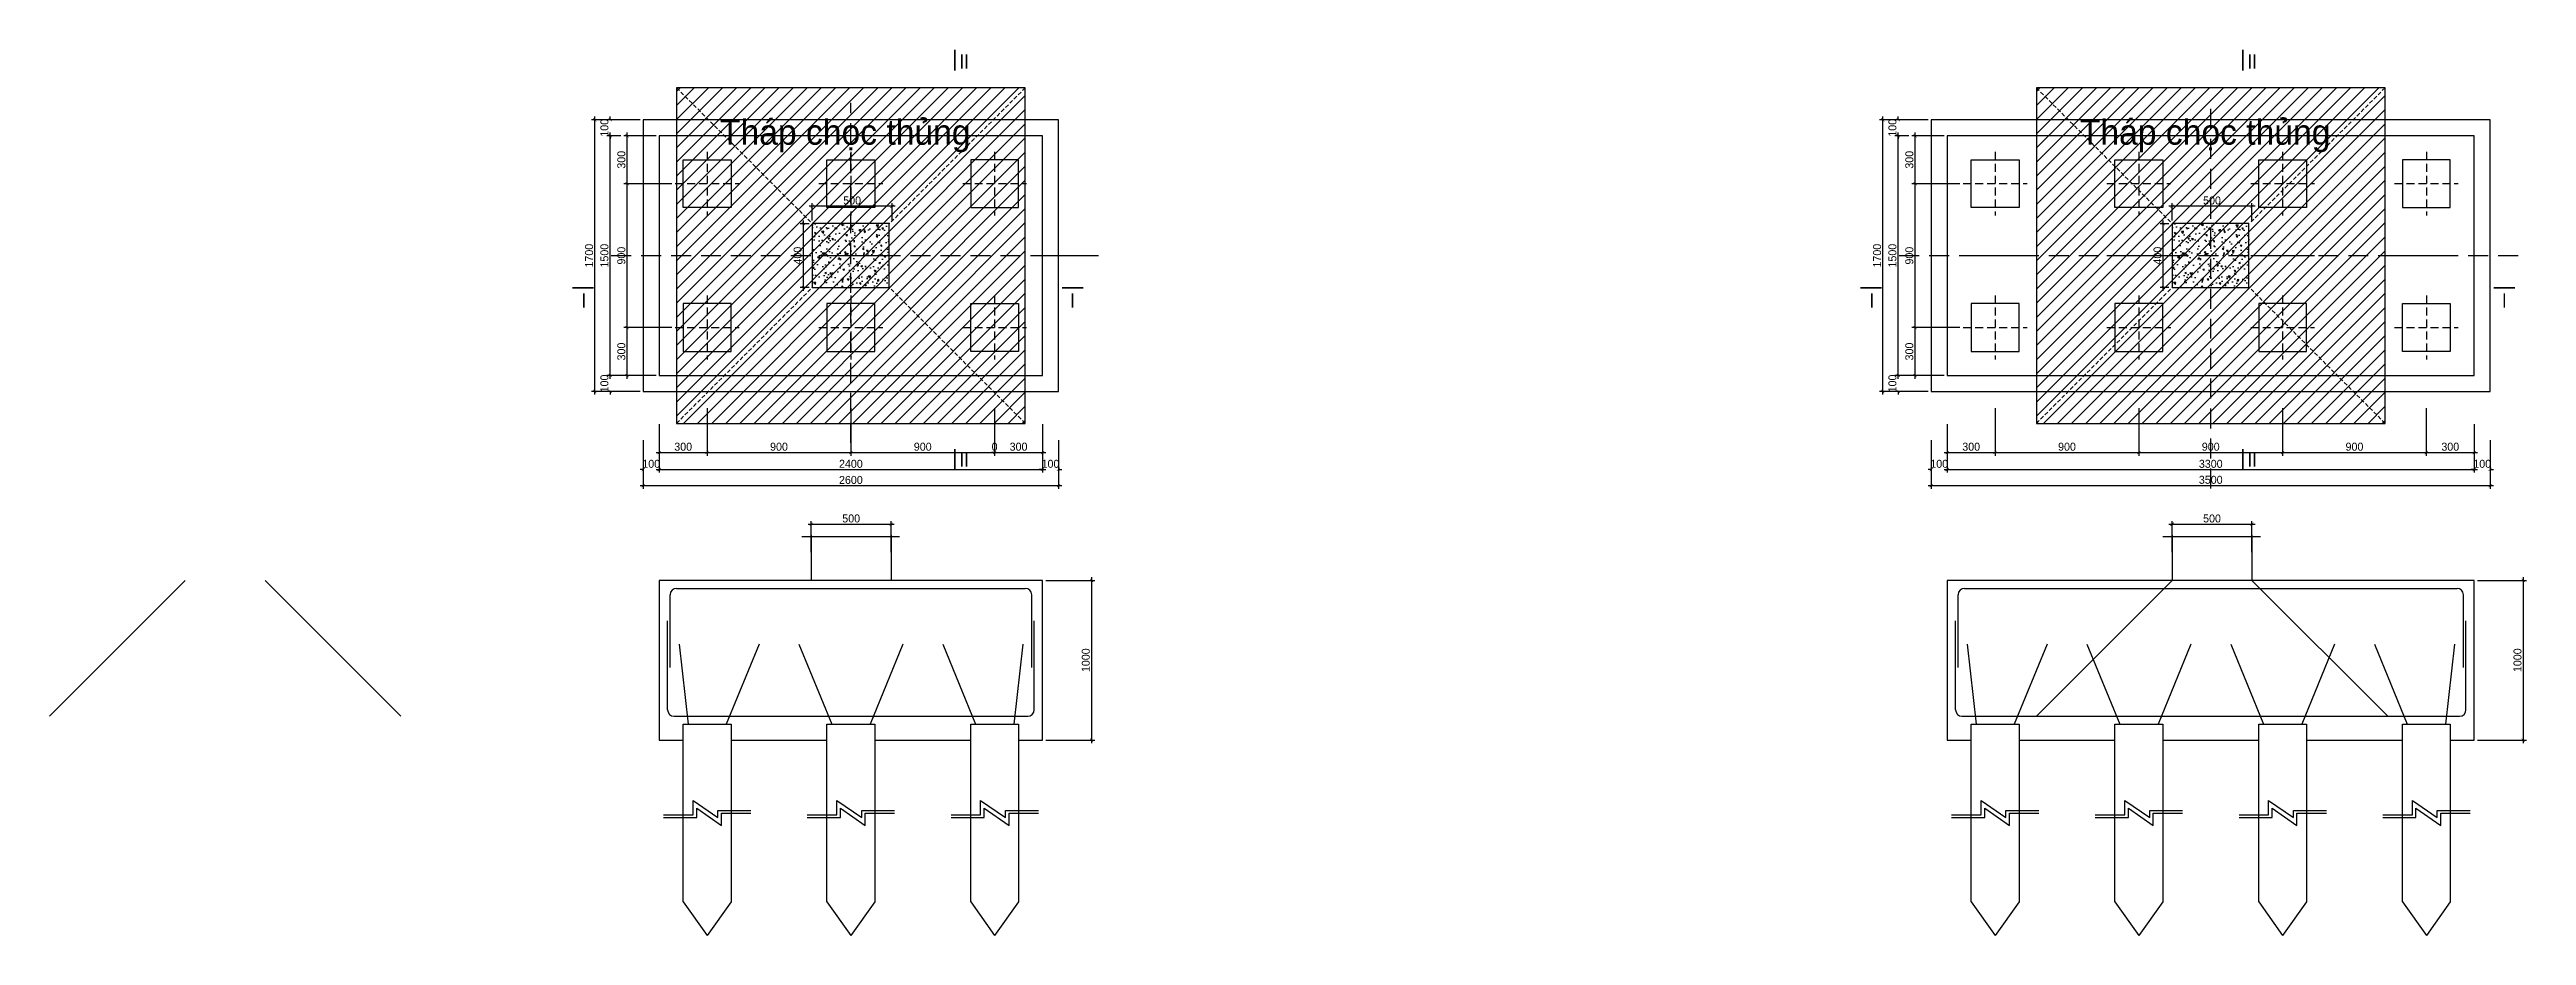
# Model space of a CAD drawing. Extents: x 394 to 18449, y -3793 to 677.
# Drawn here: x 6584 to 8135, y -3350 to -2795 of the extents above; entities that cross this region are included whole.
import ezdxf

# ---------------------------------------------------------------- set-up
doc = ezdxf.new("R2010")
doc.units = 0
doc.header["$MEASUREMENT"] = 0
doc.linetypes.add('CENTER2', pattern=[1.125, 0.75, -0.125, 0.125, -0.125])
doc.linetypes.add('HIDDEN', pattern=[0.375, 0.25, -0.125])
doc.layers.get('0').update_dxf_attribs({"linetype": 'CONTINUOUS'})
doc.layers.get('DEFPOINTS').update_dxf_attribs({"linetype": 'CONTINUOUS'})
for name, color, linetype in [('DUT', 7, 'CENTER2'), ('TEXT', 7, 'CONTINUOUS'), ('THEP', 6, 'CONTINUOUS'), ('TUONG', 7, 'CONTINUOUS')]:
    doc.layers.add(name, color=color, linetype=linetype)
doc.styles.add('DIM-NEW', font='VHELVCN.TTF')
doc.styles.add('style1', font='VGOUDYN.TTF')
doc.styles.add('T2', font='VTIMESN.TTF')
doc.dimstyles.new('TL10', dxfattribs={"dimtxt": 5, "dimasz": 2, "dimexe": 2, "dimexo": 2, "dimgap": 1, "dimtad": 1, "dimdec": 0, "dimlfac": 10, "dimzin": 0, "dimdsep": 46, "dimtxsty": 'T2', "dimblk": 'ARCHTICK', "dimcen": 2.5, "dimdle": 2, "dimclrd": 1, "dimclre": 1, "dimclrt": 2, "dimadec": 0, "dimazin": 0, "dimtfac": 1, "dimtdec": 0, "dimtix": 1, "dimtofl": 0, "dimtmove": 0, "dimatfit": 0, "dimldrblk": 'ARCHTICK', "dimfxl": 0, "dimtolj": 1, "dimtzin": 0, "dimlwd": -1, "dimlwe": -1, "dimarcsym": 0})

msp = doc.modelspace()

# ---------------------------------------------------------------- texts
at = {"layer": 'TEXT', "ltscale": 10}
for s, height, style, p in [('II', 9, 'DIM-NEW', (7154.189, -2807.435)), ('II', 9, 'DIM-NEW', (7960.689, -2807.435)), ('Thaùp choïc thuûng', 15.75, 'style1', (7004.159, -2854.977)), ('Thaùp choïc thuûng', 15.75, 'style1', (7855.659, -2854.977)), ('I', 9, 'DIM-NEW', (6917.5, -2956.935)), ('I', 9, 'DIM-NEW', (7223.5, -2956.935)), ('I', 9, 'DIM-NEW', (7724, -2956.935)), ('I', 9, 'DIM-NEW', (8120, -2956.935)), ('II', 9, 'DIM-NEW', (7154.189, -3056.435)), ('II', 9, 'DIM-NEW', (7960.689, -3056.435))]:
    msp.add_text(s, height=height, dxfattribs=dict(at, style=style)).set_placement(p)

# ---------------------------------------------------------------- blocks, each defined once
blk = doc.blocks.new('_ARCHTICK')
at = {"color": 0, "linetype": 'ByBlock', "const_width": 0.15}
blk.add_lwpolyline([(-0.5, -0.5), (0.5, 0.5)], dxfattribs=at)
blk = doc.blocks.new('*D163')
at = {"layer": 'DEFPOINTS', "color": 0}
for p in [(7206.1, -3127.6), (7206.1, -3227.6), (7236.8, -3227.6)]:
    blk.add_point(p, dxfattribs=at)
at = {"layer": 'TUONG', "color": 1}
for p, q in [((7208.1, -3127.6), (7238.8, -3127.6)), ((7236.8, -3125.6), (7236.8, -3229.6)), ((7208.1, -3227.6), (7238.8, -3227.6))]:
    blk.add_line(p, q, dxfattribs=at)
at = {"layer": 'TUONG', "color": 1, "xscale": 2, "yscale": 2, "zscale": 2}
for p, rotation in [((7236.8, -3127.6), 90), ((7236.8, -3227.6), 270)]:
    blk.add_blockref('_ARCHTICK', p, dxfattribs=dict(at, rotation=rotation))
at = {"layer": 'TUONG', "color": 2, "insert": (7233.2, -3177.6), "char_height": 5, "attachment_point": 5, "rotation": 90, "style": 'T2'}
blk.add_mtext('\\A1;1000', dxfattribs=at)
blk = doc.blocks.new('*D162')
at = {"layer": 'DEFPOINTS', "color": 0}
for p in [(7111.3, -3092.5), (7061.3, -3111.9), (7111.3, -3111.9)]:
    blk.add_point(p, dxfattribs=at)
at = {"layer": 'TUONG', "color": 1}
for p, q in [((7059.3, -3092.5), (7113.3, -3092.5)), ((7061.3, -3109.9), (7061.3, -3090.5)), ((7111.3, -3109.9), (7111.3, -3090.5))]:
    blk.add_line(p, q, dxfattribs=at)
at = {"layer": 'TUONG', "color": 1, "xscale": 2, "yscale": 2, "zscale": 2, "rotation": 180}
blk.add_blockref('_ARCHTICK', (7061.3, -3092.5), dxfattribs=at)
at = {"layer": 'TUONG', "color": 1, "xscale": 2, "yscale": 2, "zscale": 2}
blk.add_blockref('_ARCHTICK', (7111.3, -3092.5), dxfattribs=at)
at = {"layer": 'TUONG', "color": 2, "insert": (7086.3, -3088.9), "char_height": 5, "attachment_point": 5, "style": 'T2'}
blk.add_mtext('\\A1;500', dxfattribs=at)
blk = doc.blocks.new('*D161')
at = {"layer": 'DEFPOINTS', "color": 0}
for p in [(7056.4, -2904.4), (7061.9, -2904.4), (7061.9, -2944.4)]:
    blk.add_point(p, dxfattribs=at)
at = {"layer": 'TUONG', "color": 1}
for p, q in [((7059.9, -2904.4), (7054.4, -2904.4)), ((7056.4, -2946.4), (7056.4, -2902.4)), ((7059.9, -2944.4), (7054.4, -2944.4))]:
    blk.add_line(p, q, dxfattribs=at)
at = {"layer": 'TUONG', "color": 1, "xscale": 2, "yscale": 2, "zscale": 2}
for p, rotation in [((7056.4, -2904.4), 90), ((7056.4, -2944.4), 270)]:
    blk.add_blockref('_ARCHTICK', p, dxfattribs=dict(at, rotation=rotation))
at = {"layer": 'TUONG', "color": 2, "insert": (7052.8, -2924.4), "char_height": 5, "attachment_point": 5, "rotation": 90, "style": 'T2'}
blk.add_mtext('\\A1;400', dxfattribs=at)
blk = doc.blocks.new('*D160')
at = {"layer": 'DEFPOINTS', "color": 0}
for p in [(7061.9, -2893.5), (7061.9, -2904.4), (7111.9, -2904.4)]:
    blk.add_point(p, dxfattribs=at)
at = {"layer": 'TUONG', "color": 1}
for p, q in [((7113.9, -2893.5), (7059.9, -2893.5)), ((7061.9, -2902.4), (7061.9, -2891.5)), ((7111.9, -2902.4), (7111.9, -2891.5))]:
    blk.add_line(p, q, dxfattribs=at)
at = {"layer": 'TUONG', "color": 1, "xscale": 2, "yscale": 2, "zscale": 2, "rotation": 180}
blk.add_blockref('_ARCHTICK', (7061.9, -2893.5), dxfattribs=at)
at = {"layer": 'TUONG', "color": 1, "xscale": 2, "yscale": 2, "zscale": 2}
blk.add_blockref('_ARCHTICK', (7111.9, -2893.5), dxfattribs=at)
at = {"layer": 'TUONG', "color": 2, "insert": (7086.9, -2889.9), "char_height": 5, "attachment_point": 5, "style": 'T2'}
blk.add_mtext('\\A1;500', dxfattribs=at)
blk = doc.blocks.new('*D159')
at = {"layer": 'DEFPOINTS', "color": 0}
for p in [(6946, -2969.4), (6976.1, -2969.4), (6966.1, -2999.4)]:
    blk.add_point(p, dxfattribs=at)
at = {"layer": 'TUONG', "color": 1}
for p, q in [((6974.1, -2969.4), (6944, -2969.4)), ((6946, -3001.4), (6946, -2967.4)), ((6964.1, -2999.4), (6944, -2999.4))]:
    blk.add_line(p, q, dxfattribs=at)
at = {"layer": 'TUONG', "color": 1, "xscale": 2, "yscale": 2, "zscale": 2}
for p, rotation in [((6946, -2969.4), 90), ((6946, -2999.4), 270)]:
    blk.add_blockref('_ARCHTICK', p, dxfattribs=dict(at, rotation=rotation))
at = {"layer": 'TUONG', "color": 2, "insert": (6942.4, -2984.4), "char_height": 5, "attachment_point": 5, "rotation": 90, "style": 'T2'}
blk.add_mtext('\\A1;300', dxfattribs=at)
blk = doc.blocks.new('*D158')
at = {"layer": 'DEFPOINTS', "color": 0}
for p in [(6946, -2879.4), (6976.1, -2879.4), (6976.1, -2969.4)]:
    blk.add_point(p, dxfattribs=at)
at = {"layer": 'TUONG', "color": 1}
for p, q in [((6974.1, -2879.4), (6944, -2879.4)), ((6946, -2971.4), (6946, -2877.4)), ((6974.1, -2969.4), (6944, -2969.4))]:
    blk.add_line(p, q, dxfattribs=at)
at = {"layer": 'TUONG', "color": 1, "xscale": 2, "yscale": 2, "zscale": 2}
for p, rotation in [((6946, -2879.4), 90), ((6946, -2969.4), 270)]:
    blk.add_blockref('_ARCHTICK', p, dxfattribs=dict(at, rotation=rotation))
at = {"layer": 'TUONG', "color": 2, "insert": (6942.4, -2924.4), "char_height": 5, "attachment_point": 5, "rotation": 90, "style": 'T2'}
blk.add_mtext('\\A1;900', dxfattribs=at)
blk = doc.blocks.new('*D157')
at = {"layer": 'DEFPOINTS', "color": 0}
for p in [(6946, -2849.4), (6966.1, -2849.4), (6976.1, -2879.4)]:
    blk.add_point(p, dxfattribs=at)
at = {"layer": 'TUONG', "color": 1}
for p, q in [((6964.1, -2849.4), (6944, -2849.4)), ((6946, -2881.4), (6946, -2847.4)), ((6974.1, -2879.4), (6944, -2879.4))]:
    blk.add_line(p, q, dxfattribs=at)
at = {"layer": 'TUONG', "color": 1, "xscale": 2, "yscale": 2, "zscale": 2}
for p, rotation in [((6946, -2849.4), 90), ((6946, -2879.4), 270)]:
    blk.add_blockref('_ARCHTICK', p, dxfattribs=dict(at, rotation=rotation))
at = {"layer": 'TUONG', "color": 2, "insert": (6942.4, -2864.4), "char_height": 5, "attachment_point": 5, "rotation": 90, "style": 'T2'}
blk.add_mtext('\\A1;300', dxfattribs=at)
blk = doc.blocks.new('*D156')
at = {"layer": 'DEFPOINTS', "color": 0}
for p in [(6935.4, -2999.4), (6964.1, -2999.4), (6956.1, -3009.4)]:
    blk.add_point(p, dxfattribs=at)
at = {"layer": 'TUONG', "color": 1}
for p, q in [((6962.1, -2999.4), (6933.4, -2999.4)), ((6935.4, -2999.4), (6935.4, -2997.4)), ((6954.1, -3009.4), (6933.4, -3009.4)), ((6935.4, -3009.4), (6935.4, -3011.4))]:
    blk.add_line(p, q, dxfattribs=at)
at = {"layer": 'TUONG', "color": 1, "xscale": 2, "yscale": 2, "zscale": 2}
for p, rotation in [((6935.4, -2999.4), 270), ((6935.4, -3009.4), 90)]:
    blk.add_blockref('_ARCHTICK', p, dxfattribs=dict(at, rotation=rotation))
at = {"layer": 'TUONG', "color": 2, "insert": (6931.8, -3004.4), "char_height": 5, "attachment_point": 5, "rotation": 90, "style": 'T2'}
blk.add_mtext('\\A1;100', dxfattribs=at)
blk = doc.blocks.new('*D155')
at = {"layer": 'DEFPOINTS', "color": 0}
for p in [(6935.4, -2849.4), (6944, -2849.4), (6964.1, -2999.4)]:
    blk.add_point(p, dxfattribs=at)
at = {"layer": 'TUONG', "color": 1}
for p, q in [((6942, -2849.4), (6933.4, -2849.4)), ((6935.4, -3001.4), (6935.4, -2847.4)), ((6962.1, -2999.4), (6933.4, -2999.4))]:
    blk.add_line(p, q, dxfattribs=at)
at = {"layer": 'TUONG', "color": 1, "xscale": 2, "yscale": 2, "zscale": 2}
for p, rotation in [((6935.4, -2849.4), 90), ((6935.4, -2999.4), 270)]:
    blk.add_blockref('_ARCHTICK', p, dxfattribs=dict(at, rotation=rotation))
at = {"layer": 'TUONG', "color": 2, "insert": (6931.8, -2924.4), "char_height": 5, "attachment_point": 5, "rotation": 90, "style": 'T2'}
blk.add_mtext('\\A1;1500', dxfattribs=at)
blk = doc.blocks.new('*D154')
at = {"layer": 'DEFPOINTS', "color": 0}
for p in [(6935.4, -2839.4), (6944, -2849.4), (6956.1, -2839.4)]:
    blk.add_point(p, dxfattribs=at)
at = {"layer": 'TUONG', "color": 1}
for p, q in [((6935.4, -2839.4), (6935.4, -2837.4)), ((6954.1, -2839.4), (6933.4, -2839.4)), ((6942, -2849.4), (6933.4, -2849.4)), ((6935.4, -2849.4), (6935.4, -2851.4))]:
    blk.add_line(p, q, dxfattribs=at)
at = {"layer": 'TUONG', "color": 1, "xscale": 2, "yscale": 2, "zscale": 2}
for p, rotation in [((6935.4, -2839.4), 270), ((6935.4, -2849.4), 90)]:
    blk.add_blockref('_ARCHTICK', p, dxfattribs=dict(at, rotation=rotation))
at = {"layer": 'TUONG', "color": 2, "insert": (6931.8, -2844.4), "char_height": 5, "attachment_point": 5, "rotation": 90, "style": 'T2'}
blk.add_mtext('\\A1;100', dxfattribs=at)
blk = doc.blocks.new('*D153')
at = {"layer": 'DEFPOINTS', "color": 0}
for p in [(6925.7, -2839.4), (6935.4, -2839.4), (6935.4, -3009.4)]:
    blk.add_point(p, dxfattribs=at)
at = {"layer": 'TUONG', "color": 1}
for p, q in [((6925.7, -3011.4), (6925.7, -2837.4)), ((6933.4, -2839.4), (6923.7, -2839.4)), ((6933.4, -3009.4), (6923.7, -3009.4))]:
    blk.add_line(p, q, dxfattribs=at)
at = {"layer": 'TUONG', "color": 1, "xscale": 2, "yscale": 2, "zscale": 2}
for p, rotation in [((6925.7, -2839.4), 90), ((6925.7, -3009.4), 270)]:
    blk.add_blockref('_ARCHTICK', p, dxfattribs=dict(at, rotation=rotation))
at = {"layer": 'TUONG', "color": 2, "insert": (6922.2, -2924.4), "char_height": 5, "attachment_point": 5, "rotation": 90, "style": 'T2'}
blk.add_mtext('\\A1;1700', dxfattribs=at)
blk = doc.blocks.new('*D152')
at = {"layer": 'DEFPOINTS', "color": 0}
for p in [(6996.1, -3017.9), (6966.1, -3027.9), (6996.1, -3047.6)]:
    blk.add_point(p, dxfattribs=at)
at = {"layer": 'TUONG', "color": 1}
for p, q in [((6996.1, -3019.9), (6996.1, -3049.6)), ((6966.1, -3029.9), (6966.1, -3049.6)), ((6964.1, -3047.6), (6998.1, -3047.6))]:
    blk.add_line(p, q, dxfattribs=at)
at = {"layer": 'TUONG', "color": 1, "xscale": 2, "yscale": 2, "zscale": 2, "rotation": 180}
blk.add_blockref('_ARCHTICK', (6966.1, -3047.6), dxfattribs=at)
at = {"layer": 'TUONG', "color": 1, "xscale": 2, "yscale": 2, "zscale": 2}
blk.add_blockref('_ARCHTICK', (6996.1, -3047.6), dxfattribs=at)
at = {"layer": 'TUONG', "color": 2, "insert": (6981.1, -3044), "char_height": 5, "attachment_point": 5, "style": 'T2'}
blk.add_mtext('\\A1;300', dxfattribs=at)
blk = doc.blocks.new('*D151')
at = {"layer": 'DEFPOINTS', "color": 0}
for p in [(6996.1, -3017.9), (7086.1, -3017.9), (7086.1, -3047.6)]:
    blk.add_point(p, dxfattribs=at)
at = {"layer": 'TUONG', "color": 1}
for p, q in [((6996.1, -3019.9), (6996.1, -3049.6)), ((7086.1, -3019.9), (7086.1, -3049.6)), ((6994.1, -3047.6), (7088.1, -3047.6))]:
    blk.add_line(p, q, dxfattribs=at)
at = {"layer": 'TUONG', "color": 1, "xscale": 2, "yscale": 2, "zscale": 2, "rotation": 180}
blk.add_blockref('_ARCHTICK', (6996.1, -3047.6), dxfattribs=at)
at = {"layer": 'TUONG', "color": 1, "xscale": 2, "yscale": 2, "zscale": 2}
blk.add_blockref('_ARCHTICK', (7086.1, -3047.6), dxfattribs=at)
at = {"layer": 'TUONG', "color": 2, "insert": (7041.1, -3044), "char_height": 5, "attachment_point": 5, "style": 'T2'}
blk.add_mtext('\\A1;900', dxfattribs=at)
blk = doc.blocks.new('*D150')
at = {"layer": 'DEFPOINTS', "color": 0}
for p in [(7086.1, -3017.9), (7176.1, -3017.9), (7176.1, -3047.6)]:
    blk.add_point(p, dxfattribs=at)
at = {"layer": 'TUONG', "color": 1}
for p, q in [((7086.1, -3019.9), (7086.1, -3049.6)), ((7176.1, -3019.9), (7176.1, -3049.6)), ((7084.1, -3047.6), (7178.1, -3047.6))]:
    blk.add_line(p, q, dxfattribs=at)
at = {"layer": 'TUONG', "color": 1, "xscale": 2, "yscale": 2, "zscale": 2, "rotation": 180}
blk.add_blockref('_ARCHTICK', (7086.1, -3047.6), dxfattribs=at)
at = {"layer": 'TUONG', "color": 1, "xscale": 2, "yscale": 2, "zscale": 2}
blk.add_blockref('_ARCHTICK', (7176.1, -3047.6), dxfattribs=at)
at = {"layer": 'TUONG', "color": 2, "insert": (7131.1, -3044), "char_height": 5, "attachment_point": 5, "style": 'T2'}
blk.add_mtext('\\A1;900', dxfattribs=at)
blk = doc.blocks.new('*D149')
at = {"layer": 'DEFPOINTS', "color": 0}
for p in [(7176.1, -3017.9), (7176.1, -3017.9), (7176.1, -3047.6)]:
    blk.add_point(p, dxfattribs=at)
at = {"layer": 'TUONG', "color": 1}
for p, q in [((7176.1, -3019.9), (7176.1, -3049.6)), ((7176.1, -3019.9), (7176.1, -3049.6)), ((7176.1, -3047.6), (7174.1, -3047.6)), ((7176.1, -3047.6), (7178.1, -3047.6))]:
    blk.add_line(p, q, dxfattribs=at)
at = {"layer": 'TUONG', "color": 1, "xscale": 2, "yscale": 2, "zscale": 2}
blk.add_blockref('_ARCHTICK', (7176.1, -3047.6), dxfattribs=at)
at = {"layer": 'TUONG', "color": 1, "xscale": 2, "yscale": 2, "zscale": 2, "rotation": 180}
blk.add_blockref('_ARCHTICK', (7176.1, -3047.6), dxfattribs=at)
at = {"layer": 'TUONG', "color": 2, "insert": (7176.1, -3044), "char_height": 5, "attachment_point": 5, "style": 'T2'}
blk.add_mtext('\\A1;0', dxfattribs=at)
blk = doc.blocks.new('*D148')
at = {"layer": 'DEFPOINTS', "color": 0}
for p in [(7176.1, -3017.9), (7206.1, -3027.9), (7206.1, -3047.6)]:
    blk.add_point(p, dxfattribs=at)
at = {"layer": 'TUONG', "color": 1}
for p, q in [((7176.1, -3019.9), (7176.1, -3049.6)), ((7206.1, -3029.9), (7206.1, -3049.6)), ((7174.1, -3047.6), (7208.1, -3047.6))]:
    blk.add_line(p, q, dxfattribs=at)
at = {"layer": 'TUONG', "color": 1, "xscale": 2, "yscale": 2, "zscale": 2, "rotation": 180}
blk.add_blockref('_ARCHTICK', (7176.1, -3047.6), dxfattribs=at)
at = {"layer": 'TUONG', "color": 1, "xscale": 2, "yscale": 2, "zscale": 2}
blk.add_blockref('_ARCHTICK', (7206.1, -3047.6), dxfattribs=at)
at = {"layer": 'TUONG', "color": 2, "insert": (7191.1, -3044), "char_height": 5, "attachment_point": 5, "style": 'T2'}
blk.add_mtext('\\A1;300', dxfattribs=at)
blk = doc.blocks.new('*D147')
at = {"layer": 'DEFPOINTS', "color": 0}
for p in [(6956.1, -3037.9), (6966.1, -3037.9), (6966.1, -3058.2)]:
    blk.add_point(p, dxfattribs=at)
at = {"layer": 'TUONG', "color": 1}
for p, q in [((6956.1, -3039.9), (6956.1, -3060.2)), ((6966.1, -3039.9), (6966.1, -3060.2)), ((6956.1, -3058.2), (6954.1, -3058.2)), ((6966.1, -3058.2), (6968.1, -3058.2))]:
    blk.add_line(p, q, dxfattribs=at)
at = {"layer": 'TUONG', "color": 1, "xscale": 2, "yscale": 2, "zscale": 2}
blk.add_blockref('_ARCHTICK', (6956.1, -3058.2), dxfattribs=at)
at = {"layer": 'TUONG', "color": 1, "xscale": 2, "yscale": 2, "zscale": 2, "rotation": 180}
blk.add_blockref('_ARCHTICK', (6966.1, -3058.2), dxfattribs=at)
at = {"layer": 'TUONG', "color": 2, "insert": (6961.1, -3054.7), "char_height": 5, "attachment_point": 5, "style": 'T2'}
blk.add_mtext('\\A1;100', dxfattribs=at)
blk = doc.blocks.new('*D146')
at = {"layer": 'DEFPOINTS', "color": 0}
for p in [(7216.1, -3037.9), (7206.1, -3049.6), (7216.1, -3058.2)]:
    blk.add_point(p, dxfattribs=at)
at = {"layer": 'TUONG', "color": 1}
for p, q in [((7216.1, -3039.9), (7216.1, -3060.2)), ((7206.1, -3051.6), (7206.1, -3060.2)), ((7206.1, -3058.2), (7204.1, -3058.2)), ((7216.1, -3058.2), (7218.1, -3058.2))]:
    blk.add_line(p, q, dxfattribs=at)
at = {"layer": 'TUONG', "color": 1, "xscale": 2, "yscale": 2, "zscale": 2}
blk.add_blockref('_ARCHTICK', (7206.1, -3058.2), dxfattribs=at)
at = {"layer": 'TUONG', "color": 1, "xscale": 2, "yscale": 2, "zscale": 2, "rotation": 180}
blk.add_blockref('_ARCHTICK', (7216.1, -3058.2), dxfattribs=at)
at = {"layer": 'TUONG', "color": 2, "insert": (7211.1, -3054.7), "char_height": 5, "attachment_point": 5, "style": 'T2'}
blk.add_mtext('\\A1;100', dxfattribs=at)
blk = doc.blocks.new('*D145')
at = {"layer": 'DEFPOINTS', "color": 0}
for p in [(6956.1, -3058.2), (7216.1, -3058.2), (7216.1, -3068.3)]:
    blk.add_point(p, dxfattribs=at)
at = {"layer": 'TUONG', "color": 1}
for p, q in [((6954.1, -3068.3), (7218.1, -3068.3)), ((6956.1, -3060.2), (6956.1, -3070.3)), ((7216.1, -3060.2), (7216.1, -3070.3))]:
    blk.add_line(p, q, dxfattribs=at)
at = {"layer": 'TUONG', "color": 1, "xscale": 2, "yscale": 2, "zscale": 2, "rotation": 180}
blk.add_blockref('_ARCHTICK', (6956.1, -3068.3), dxfattribs=at)
at = {"layer": 'TUONG', "color": 1, "xscale": 2, "yscale": 2, "zscale": 2}
blk.add_blockref('_ARCHTICK', (7216.1, -3068.3), dxfattribs=at)
at = {"layer": 'TUONG', "color": 2, "insert": (7086.1, -3064.8), "char_height": 5, "attachment_point": 5, "style": 'T2'}
blk.add_mtext('\\A1;2600', dxfattribs=at)
blk = doc.blocks.new('*D144')
at = {"layer": 'DEFPOINTS', "color": 0}
for p in [(6966.1, -3047.6), (7206.1, -3047.6), (7206.1, -3058.2)]:
    blk.add_point(p, dxfattribs=at)
at = {"layer": 'TUONG', "color": 1}
for p, q in [((6966.1, -3049.6), (6966.1, -3060.2)), ((7206.1, -3049.6), (7206.1, -3060.2)), ((6964.1, -3058.2), (7208.1, -3058.2))]:
    blk.add_line(p, q, dxfattribs=at)
at = {"layer": 'TUONG', "color": 1, "xscale": 2, "yscale": 2, "zscale": 2, "rotation": 180}
blk.add_blockref('_ARCHTICK', (6966.1, -3058.2), dxfattribs=at)
at = {"layer": 'TUONG', "color": 1, "xscale": 2, "yscale": 2, "zscale": 2}
blk.add_blockref('_ARCHTICK', (7206.1, -3058.2), dxfattribs=at)
at = {"layer": 'TUONG', "color": 2, "insert": (7086.1, -3054.7), "char_height": 5, "attachment_point": 5, "style": 'T2'}
blk.add_mtext('\\A1;2400', dxfattribs=at)
blk = doc.blocks.new('*D124')
at = {"layer": 'DEFPOINTS', "color": 0}
for p in [(7772.6, -3047.6), (8102.6, -3047.6), (8102.6, -3058.2)]:
    blk.add_point(p, dxfattribs=at)
at = {"layer": 'TUONG', "color": 1}
for p, q in [((7772.6, -3049.6), (7772.6, -3060.2)), ((8102.6, -3049.6), (8102.6, -3060.2)), ((7770.6, -3058.2), (8104.6, -3058.2))]:
    blk.add_line(p, q, dxfattribs=at)
at = {"layer": 'TUONG', "color": 1, "xscale": 2, "yscale": 2, "zscale": 2, "rotation": 180}
blk.add_blockref('_ARCHTICK', (7772.6, -3058.2), dxfattribs=at)
at = {"layer": 'TUONG', "color": 1, "xscale": 2, "yscale": 2, "zscale": 2}
blk.add_blockref('_ARCHTICK', (8102.6, -3058.2), dxfattribs=at)
at = {"layer": 'TUONG', "color": 2, "insert": (7937.6, -3054.7), "char_height": 5, "attachment_point": 5, "style": 'T2'}
blk.add_mtext('\\A1;3300', dxfattribs=at)
blk = doc.blocks.new('*D123')
at = {"layer": 'DEFPOINTS', "color": 0}
for p in [(7762.6, -3058.2), (8112.6, -3058.2), (8112.6, -3068.3)]:
    blk.add_point(p, dxfattribs=at)
at = {"layer": 'TUONG', "color": 1}
for p, q in [((7760.6, -3068.3), (8114.6, -3068.3)), ((7762.6, -3060.2), (7762.6, -3070.3)), ((8112.6, -3060.2), (8112.6, -3070.3))]:
    blk.add_line(p, q, dxfattribs=at)
at = {"layer": 'TUONG', "color": 1, "xscale": 2, "yscale": 2, "zscale": 2, "rotation": 180}
blk.add_blockref('_ARCHTICK', (7762.6, -3068.3), dxfattribs=at)
at = {"layer": 'TUONG', "color": 1, "xscale": 2, "yscale": 2, "zscale": 2}
blk.add_blockref('_ARCHTICK', (8112.6, -3068.3), dxfattribs=at)
at = {"layer": 'TUONG', "color": 2, "insert": (7937.6, -3064.7), "char_height": 5, "attachment_point": 5, "style": 'T2'}
blk.add_mtext('\\A1;3500', dxfattribs=at)
blk = doc.blocks.new('*D122')
at = {"layer": 'DEFPOINTS', "color": 0}
for p in [(8112.6, -3037.9), (8102.6, -3049.6), (8112.6, -3058.2)]:
    blk.add_point(p, dxfattribs=at)
at = {"layer": 'TUONG', "color": 1}
for p, q in [((8112.6, -3039.9), (8112.6, -3060.2)), ((8102.6, -3051.6), (8102.6, -3060.2)), ((8102.6, -3058.2), (8100.6, -3058.2)), ((8112.6, -3058.2), (8114.6, -3058.2))]:
    blk.add_line(p, q, dxfattribs=at)
at = {"layer": 'TUONG', "color": 1, "xscale": 2, "yscale": 2, "zscale": 2}
blk.add_blockref('_ARCHTICK', (8102.6, -3058.2), dxfattribs=at)
at = {"layer": 'TUONG', "color": 1, "xscale": 2, "yscale": 2, "zscale": 2, "rotation": 180}
blk.add_blockref('_ARCHTICK', (8112.6, -3058.2), dxfattribs=at)
at = {"layer": 'TUONG', "color": 2, "insert": (8107.6, -3054.7), "char_height": 5, "attachment_point": 5, "style": 'T2'}
blk.add_mtext('\\A1;100', dxfattribs=at)
blk = doc.blocks.new('*D121')
at = {"layer": 'DEFPOINTS', "color": 0}
for p in [(7762.6, -3037.9), (7772.6, -3037.9), (7772.6, -3058.2)]:
    blk.add_point(p, dxfattribs=at)
at = {"layer": 'TUONG', "color": 1}
for p, q in [((7762.6, -3039.9), (7762.6, -3060.2)), ((7772.6, -3039.9), (7772.6, -3060.2)), ((7762.6, -3058.2), (7760.6, -3058.2)), ((7772.6, -3058.2), (7774.6, -3058.2))]:
    blk.add_line(p, q, dxfattribs=at)
at = {"layer": 'TUONG', "color": 1, "xscale": 2, "yscale": 2, "zscale": 2}
blk.add_blockref('_ARCHTICK', (7762.6, -3058.2), dxfattribs=at)
at = {"layer": 'TUONG', "color": 1, "xscale": 2, "yscale": 2, "zscale": 2, "rotation": 180}
blk.add_blockref('_ARCHTICK', (7772.6, -3058.2), dxfattribs=at)
at = {"layer": 'TUONG', "color": 2, "insert": (7767.6, -3054.7), "char_height": 5, "attachment_point": 5, "style": 'T2'}
blk.add_mtext('\\A1;100', dxfattribs=at)
blk = doc.blocks.new('*D120')
at = {"layer": 'DEFPOINTS', "color": 0}
for p in [(8072.6, -3017.9), (8102.6, -3027.9), (8102.6, -3047.6)]:
    blk.add_point(p, dxfattribs=at)
at = {"layer": 'TUONG', "color": 1}
for p, q in [((8072.6, -3019.9), (8072.6, -3049.6)), ((8102.6, -3029.9), (8102.6, -3049.6)), ((8070.6, -3047.6), (8104.6, -3047.6))]:
    blk.add_line(p, q, dxfattribs=at)
at = {"layer": 'TUONG', "color": 1, "xscale": 2, "yscale": 2, "zscale": 2, "rotation": 180}
blk.add_blockref('_ARCHTICK', (8072.6, -3047.6), dxfattribs=at)
at = {"layer": 'TUONG', "color": 1, "xscale": 2, "yscale": 2, "zscale": 2}
blk.add_blockref('_ARCHTICK', (8102.6, -3047.6), dxfattribs=at)
at = {"layer": 'TUONG', "color": 2, "insert": (8087.6, -3044), "char_height": 5, "attachment_point": 5, "style": 'T2'}
blk.add_mtext('\\A1;300', dxfattribs=at)
blk = doc.blocks.new('*D119')
at = {"layer": 'DEFPOINTS', "color": 0}
for p in [(7982.6, -3017.9), (8072.6, -3017.9), (8072.6, -3047.6)]:
    blk.add_point(p, dxfattribs=at)
at = {"layer": 'TUONG', "color": 1}
for p, q in [((7982.6, -3019.9), (7982.6, -3049.6)), ((8072.6, -3019.9), (8072.6, -3049.6)), ((7980.6, -3047.6), (8074.6, -3047.6))]:
    blk.add_line(p, q, dxfattribs=at)
at = {"layer": 'TUONG', "color": 1, "xscale": 2, "yscale": 2, "zscale": 2, "rotation": 180}
blk.add_blockref('_ARCHTICK', (7982.6, -3047.6), dxfattribs=at)
at = {"layer": 'TUONG', "color": 1, "xscale": 2, "yscale": 2, "zscale": 2}
blk.add_blockref('_ARCHTICK', (8072.6, -3047.6), dxfattribs=at)
at = {"layer": 'TUONG', "color": 2, "insert": (8027.6, -3044), "char_height": 5, "attachment_point": 5, "style": 'T2'}
blk.add_mtext('\\A1;900', dxfattribs=at)
blk = doc.blocks.new('*D118')
at = {"layer": 'DEFPOINTS', "color": 0}
for p in [(7892.6, -3017.9), (7982.6, -3017.9), (7982.6, -3047.6)]:
    blk.add_point(p, dxfattribs=at)
at = {"layer": 'TUONG', "color": 1}
for p, q in [((7892.6, -3019.9), (7892.6, -3049.6)), ((7982.6, -3019.9), (7982.6, -3049.6)), ((7890.6, -3047.6), (7984.6, -3047.6))]:
    blk.add_line(p, q, dxfattribs=at)
at = {"layer": 'TUONG', "color": 1, "xscale": 2, "yscale": 2, "zscale": 2, "rotation": 180}
blk.add_blockref('_ARCHTICK', (7892.6, -3047.6), dxfattribs=at)
at = {"layer": 'TUONG', "color": 1, "xscale": 2, "yscale": 2, "zscale": 2}
blk.add_blockref('_ARCHTICK', (7982.6, -3047.6), dxfattribs=at)
at = {"layer": 'TUONG', "color": 2, "insert": (7937.6, -3044), "char_height": 5, "attachment_point": 5, "style": 'T2'}
blk.add_mtext('\\A1;900', dxfattribs=at)
blk = doc.blocks.new('*D117')
at = {"layer": 'DEFPOINTS', "color": 0}
for p in [(7802.6, -3017.9), (7892.6, -3017.9), (7892.6, -3047.6)]:
    blk.add_point(p, dxfattribs=at)
at = {"layer": 'TUONG', "color": 1}
for p, q in [((7802.6, -3019.9), (7802.6, -3049.6)), ((7892.6, -3019.9), (7892.6, -3049.6)), ((7800.6, -3047.6), (7894.6, -3047.6))]:
    blk.add_line(p, q, dxfattribs=at)
at = {"layer": 'TUONG', "color": 1, "xscale": 2, "yscale": 2, "zscale": 2, "rotation": 180}
blk.add_blockref('_ARCHTICK', (7802.6, -3047.6), dxfattribs=at)
at = {"layer": 'TUONG', "color": 1, "xscale": 2, "yscale": 2, "zscale": 2}
blk.add_blockref('_ARCHTICK', (7892.6, -3047.6), dxfattribs=at)
at = {"layer": 'TUONG', "color": 2, "insert": (7847.6, -3044), "char_height": 5, "attachment_point": 5, "style": 'T2'}
blk.add_mtext('\\A1;900', dxfattribs=at)
blk = doc.blocks.new('*D116')
at = {"layer": 'DEFPOINTS', "color": 0}
for p in [(7802.6, -3017.9), (7772.6, -3027.9), (7802.6, -3047.6)]:
    blk.add_point(p, dxfattribs=at)
at = {"layer": 'TUONG', "color": 1}
for p, q in [((7802.6, -3019.9), (7802.6, -3049.6)), ((7772.6, -3029.9), (7772.6, -3049.6)), ((7770.6, -3047.6), (7804.6, -3047.6))]:
    blk.add_line(p, q, dxfattribs=at)
at = {"layer": 'TUONG', "color": 1, "xscale": 2, "yscale": 2, "zscale": 2, "rotation": 180}
blk.add_blockref('_ARCHTICK', (7772.6, -3047.6), dxfattribs=at)
at = {"layer": 'TUONG', "color": 1, "xscale": 2, "yscale": 2, "zscale": 2}
blk.add_blockref('_ARCHTICK', (7802.6, -3047.6), dxfattribs=at)
at = {"layer": 'TUONG', "color": 2, "insert": (7787.6, -3044), "char_height": 5, "attachment_point": 5, "style": 'T2'}
blk.add_mtext('\\A1;300', dxfattribs=at)
blk = doc.blocks.new('*D115')
at = {"layer": 'DEFPOINTS', "color": 0}
for p in [(7732.2, -2839.4), (7741.9, -2839.4), (7741.9, -3009.4)]:
    blk.add_point(p, dxfattribs=at)
at = {"layer": 'TUONG', "color": 1}
for p, q in [((7732.2, -3011.4), (7732.2, -2837.4)), ((7739.9, -2839.4), (7730.2, -2839.4)), ((7739.9, -3009.4), (7730.2, -3009.4))]:
    blk.add_line(p, q, dxfattribs=at)
at = {"layer": 'TUONG', "color": 1, "xscale": 2, "yscale": 2, "zscale": 2}
for p, rotation in [((7732.2, -2839.4), 90), ((7732.2, -3009.4), 270)]:
    blk.add_blockref('_ARCHTICK', p, dxfattribs=dict(at, rotation=rotation))
at = {"layer": 'TUONG', "color": 2, "insert": (7728.7, -2924.4), "char_height": 5, "attachment_point": 5, "rotation": 90, "style": 'T2'}
blk.add_mtext('\\A1;1700', dxfattribs=at)
blk = doc.blocks.new('*D114')
at = {"layer": 'DEFPOINTS', "color": 0}
for p in [(7741.9, -2839.4), (7750.5, -2849.4), (7762.6, -2839.4)]:
    blk.add_point(p, dxfattribs=at)
at = {"layer": 'TUONG', "color": 1}
for p, q in [((7741.9, -2839.4), (7741.9, -2837.4)), ((7760.6, -2839.4), (7739.9, -2839.4)), ((7748.5, -2849.4), (7739.9, -2849.4)), ((7741.9, -2849.4), (7741.9, -2851.4))]:
    blk.add_line(p, q, dxfattribs=at)
at = {"layer": 'TUONG', "color": 1, "xscale": 2, "yscale": 2, "zscale": 2}
for p, rotation in [((7741.9, -2839.4), 270), ((7741.9, -2849.4), 90)]:
    blk.add_blockref('_ARCHTICK', p, dxfattribs=dict(at, rotation=rotation))
at = {"layer": 'TUONG', "color": 2, "insert": (7738.3, -2844.4), "char_height": 5, "attachment_point": 5, "rotation": 90, "style": 'T2'}
blk.add_mtext('\\A1;100', dxfattribs=at)
blk = doc.blocks.new('*D113')
at = {"layer": 'DEFPOINTS', "color": 0}
for p in [(7741.9, -2849.4), (7750.5, -2849.4), (7770.6, -2999.4)]:
    blk.add_point(p, dxfattribs=at)
at = {"layer": 'TUONG', "color": 1}
for p, q in [((7748.5, -2849.4), (7739.9, -2849.4)), ((7741.9, -3001.4), (7741.9, -2847.4)), ((7768.6, -2999.4), (7739.9, -2999.4))]:
    blk.add_line(p, q, dxfattribs=at)
at = {"layer": 'TUONG', "color": 1, "xscale": 2, "yscale": 2, "zscale": 2}
for p, rotation in [((7741.9, -2849.4), 90), ((7741.9, -2999.4), 270)]:
    blk.add_blockref('_ARCHTICK', p, dxfattribs=dict(at, rotation=rotation))
at = {"layer": 'TUONG', "color": 2, "insert": (7738.3, -2924.4), "char_height": 5, "attachment_point": 5, "rotation": 90, "style": 'T2'}
blk.add_mtext('\\A1;1500', dxfattribs=at)
blk = doc.blocks.new('*D112')
at = {"layer": 'DEFPOINTS', "color": 0}
for p in [(7741.9, -2999.4), (7770.6, -2999.4), (7762.6, -3009.4)]:
    blk.add_point(p, dxfattribs=at)
at = {"layer": 'TUONG', "color": 1}
for p, q in [((7768.6, -2999.4), (7739.9, -2999.4)), ((7741.9, -2999.4), (7741.9, -2997.4)), ((7760.6, -3009.4), (7739.9, -3009.4)), ((7741.9, -3009.4), (7741.9, -3011.4))]:
    blk.add_line(p, q, dxfattribs=at)
at = {"layer": 'TUONG', "color": 1, "xscale": 2, "yscale": 2, "zscale": 2}
for p, rotation in [((7741.9, -2999.4), 270), ((7741.9, -3009.4), 90)]:
    blk.add_blockref('_ARCHTICK', p, dxfattribs=dict(at, rotation=rotation))
at = {"layer": 'TUONG', "color": 2, "insert": (7738.3, -3004.4), "char_height": 5, "attachment_point": 5, "rotation": 90, "style": 'T2'}
blk.add_mtext('\\A1;100', dxfattribs=at)
blk = doc.blocks.new('*D111')
at = {"layer": 'DEFPOINTS', "color": 0}
for p in [(7752.5, -2849.4), (7772.6, -2849.4), (7782.6, -2879.4)]:
    blk.add_point(p, dxfattribs=at)
at = {"layer": 'TUONG', "color": 1}
for p, q in [((7770.6, -2849.4), (7750.5, -2849.4)), ((7752.5, -2881.4), (7752.5, -2847.4)), ((7780.6, -2879.4), (7750.5, -2879.4))]:
    blk.add_line(p, q, dxfattribs=at)
at = {"layer": 'TUONG', "color": 1, "xscale": 2, "yscale": 2, "zscale": 2}
for p, rotation in [((7752.5, -2849.4), 90), ((7752.5, -2879.4), 270)]:
    blk.add_blockref('_ARCHTICK', p, dxfattribs=dict(at, rotation=rotation))
at = {"layer": 'TUONG', "color": 2, "insert": (7748.9, -2864.4), "char_height": 5, "attachment_point": 5, "rotation": 90, "style": 'T2'}
blk.add_mtext('\\A1;300', dxfattribs=at)
blk = doc.blocks.new('*D110')
at = {"layer": 'DEFPOINTS', "color": 0}
for p in [(7752.5, -2879.4), (7782.6, -2879.4), (7782.6, -2969.4)]:
    blk.add_point(p, dxfattribs=at)
at = {"layer": 'TUONG', "color": 1}
for p, q in [((7780.6, -2879.4), (7750.5, -2879.4)), ((7752.5, -2971.4), (7752.5, -2877.4)), ((7780.6, -2969.4), (7750.5, -2969.4))]:
    blk.add_line(p, q, dxfattribs=at)
at = {"layer": 'TUONG', "color": 1, "xscale": 2, "yscale": 2, "zscale": 2}
for p, rotation in [((7752.5, -2879.4), 90), ((7752.5, -2969.4), 270)]:
    blk.add_blockref('_ARCHTICK', p, dxfattribs=dict(at, rotation=rotation))
at = {"layer": 'TUONG', "color": 2, "insert": (7748.9, -2924.4), "char_height": 5, "attachment_point": 5, "rotation": 90, "style": 'T2'}
blk.add_mtext('\\A1;900', dxfattribs=at)
blk = doc.blocks.new('*D109')
at = {"layer": 'DEFPOINTS', "color": 0}
for p in [(7752.5, -2969.4), (7782.6, -2969.4), (7772.6, -2999.4)]:
    blk.add_point(p, dxfattribs=at)
at = {"layer": 'TUONG', "color": 1}
for p, q in [((7780.6, -2969.4), (7750.5, -2969.4)), ((7752.5, -3001.4), (7752.5, -2967.4)), ((7770.6, -2999.4), (7750.5, -2999.4))]:
    blk.add_line(p, q, dxfattribs=at)
at = {"layer": 'TUONG', "color": 1, "xscale": 2, "yscale": 2, "zscale": 2}
for p, rotation in [((7752.5, -2969.4), 90), ((7752.5, -2999.4), 270)]:
    blk.add_blockref('_ARCHTICK', p, dxfattribs=dict(at, rotation=rotation))
at = {"layer": 'TUONG', "color": 2, "insert": (7748.9, -2984.4), "char_height": 5, "attachment_point": 5, "rotation": 90, "style": 'T2'}
blk.add_mtext('\\A1;300', dxfattribs=at)
blk = doc.blocks.new('*D108')
at = {"layer": 'DEFPOINTS', "color": 0}
for p in [(7913.4, -2893.5), (7913.4, -2904.4), (7963.4, -2904.4)]:
    blk.add_point(p, dxfattribs=at)
at = {"layer": 'TUONG', "color": 1}
for p, q in [((7965.4, -2893.5), (7911.4, -2893.5)), ((7913.4, -2902.4), (7913.4, -2891.5)), ((7963.4, -2902.4), (7963.4, -2891.5))]:
    blk.add_line(p, q, dxfattribs=at)
at = {"layer": 'TUONG', "color": 1, "xscale": 2, "yscale": 2, "zscale": 2, "rotation": 180}
blk.add_blockref('_ARCHTICK', (7913.4, -2893.5), dxfattribs=at)
at = {"layer": 'TUONG', "color": 1, "xscale": 2, "yscale": 2, "zscale": 2}
blk.add_blockref('_ARCHTICK', (7963.4, -2893.5), dxfattribs=at)
at = {"layer": 'TUONG', "color": 2, "insert": (7938.4, -2889.9), "char_height": 5, "attachment_point": 5, "style": 'T2'}
blk.add_mtext('\\A1;500', dxfattribs=at)
blk = doc.blocks.new('*D107')
at = {"layer": 'DEFPOINTS', "color": 0}
for p in [(7907.9, -2904.4), (7913.4, -2904.4), (7913.4, -2944.4)]:
    blk.add_point(p, dxfattribs=at)
at = {"layer": 'TUONG', "color": 1}
for p, q in [((7911.4, -2904.4), (7905.9, -2904.4)), ((7907.9, -2946.4), (7907.9, -2902.4)), ((7911.4, -2944.4), (7905.9, -2944.4))]:
    blk.add_line(p, q, dxfattribs=at)
at = {"layer": 'TUONG', "color": 1, "xscale": 2, "yscale": 2, "zscale": 2}
for p, rotation in [((7907.9, -2904.4), 90), ((7907.9, -2944.4), 270)]:
    blk.add_blockref('_ARCHTICK', p, dxfattribs=dict(at, rotation=rotation))
at = {"layer": 'TUONG', "color": 2, "insert": (7904.3, -2924.4), "char_height": 5, "attachment_point": 5, "rotation": 90, "style": 'T2'}
blk.add_mtext('\\A1;400', dxfattribs=at)
blk = doc.blocks.new('*D126')
at = {"layer": 'DEFPOINTS', "color": 0}
for p in [(7963.4, -3092.5), (7913.4, -3111.9), (7963.4, -3111.9)]:
    blk.add_point(p, dxfattribs=at)
at = {"layer": 'TUONG', "color": 1}
for p, q in [((7911.4, -3092.5), (7965.4, -3092.5)), ((7913.4, -3109.9), (7913.4, -3090.5)), ((7963.4, -3109.9), (7963.4, -3090.5))]:
    blk.add_line(p, q, dxfattribs=at)
at = {"layer": 'TUONG', "color": 1, "xscale": 2, "yscale": 2, "zscale": 2, "rotation": 180}
blk.add_blockref('_ARCHTICK', (7913.4, -3092.5), dxfattribs=at)
at = {"layer": 'TUONG', "color": 1, "xscale": 2, "yscale": 2, "zscale": 2}
blk.add_blockref('_ARCHTICK', (7963.4, -3092.5), dxfattribs=at)
at = {"layer": 'TUONG', "color": 2, "insert": (7938.4, -3088.9), "char_height": 5, "attachment_point": 5, "style": 'T2'}
blk.add_mtext('\\A1;500', dxfattribs=at)
blk = doc.blocks.new('*D125')
at = {"layer": 'DEFPOINTS', "color": 0}
for p in [(8102.6, -3127.6), (8102.6, -3227.6), (8133.3, -3227.6)]:
    blk.add_point(p, dxfattribs=at)
at = {"layer": 'TUONG', "color": 1}
for p, q in [((8104.6, -3127.6), (8135.3, -3127.6)), ((8133.3, -3125.6), (8133.3, -3229.6)), ((8104.6, -3227.6), (8135.3, -3227.6))]:
    blk.add_line(p, q, dxfattribs=at)
at = {"layer": 'TUONG', "color": 1, "xscale": 2, "yscale": 2, "zscale": 2}
for p, rotation in [((8133.3, -3127.6), 90), ((8133.3, -3227.6), 270)]:
    blk.add_blockref('_ARCHTICK', p, dxfattribs=dict(at, rotation=rotation))
at = {"layer": 'TUONG', "color": 2, "insert": (8129.7, -3177.6), "char_height": 5, "attachment_point": 5, "rotation": 90, "style": 'T2'}
blk.add_mtext('\\A1;1000', dxfattribs=at)

# ---------------------------------------------------------------- dimensions: what is measured, and where the dimension line sits
at = {"layer": 'TUONG'}
for base, p1, p2, angle, picture, middle in [((6925.721, -2839.355), (6935.37, -3009.355), (6935.37, -2839.355), 90, '*D153', (6922.161, -2924.355)), ((7732.221, -2839.355), (7741.87, -3009.355), (7741.87, -2839.355), 90, '*D115', (7728.661, -2924.355)), ((7061.937, -2893.533), (7111.937, -2904.355), (7061.937, -2904.355), 180, '*D160', (7086.937, -2889.933)), ((7913.437, -2893.533), (7963.437, -2904.355), (7913.437, -2904.355), 180, '*D108', (7938.437, -2889.933)), ((7056.376, -2904.355), (7061.937, -2944.355), (7061.937, -2904.355), 90, '*D161', (7052.816, -2924.355)), ((7907.876, -2904.355), (7913.437, -2944.355), (7913.437, -2904.355), 90, '*D107', (7904.316, -2924.355)), ((6945.978, -2969.355), (6966.123, -2999.355), (6976.123, -2969.355), 90, '*D159', (6942.419, -2984.355)), ((7752.478, -2969.355), (7772.623, -2999.355), (7782.623, -2969.355), 90, '*D109', (7748.919, -2984.355)), ((6935.37, -2999.355), (6956.123, -3009.355), (6964.123, -2999.355), 90, '*D156', (6931.811, -3004.355)), ((7741.87, -2999.355), (7762.623, -3009.355), (7770.623, -2999.355), 90, '*D112', (7738.311, -3004.355)), ((6996.123, -3047.566), (6966.123, -3027.855), (6996.123, -3017.855), 180, '*D152', (6981.123, -3044.007)), ((7802.623, -3047.566), (7772.623, -3027.855), (7802.623, -3017.855), 180, '*D116', (7787.623, -3044.007)), ((6966.123, -3058.243), (6956.123, -3037.855), (6966.123, -3037.855), 180, '*D147', (6961.123, -3054.684)), ((7772.623, -3058.243), (7762.623, -3037.855), (7772.623, -3037.855), 180, '*D121', (7767.623, -3054.684)), ((7206.123, -3058.243), (6966.123, -3047.566), (7206.123, -3047.566), 180, '*D144', (7086.123, -3054.684)), ((8102.623, -3058.243), (7772.623, -3047.566), (8102.623, -3047.566), 180, '*D124', (7937.623, -3054.684)), ((7216.123, -3068.344), (6956.123, -3058.243), (7216.123, -3058.243), 180, '*D145', (7086.123, -3064.755)), ((8112.623, -3068.344), (7762.623, -3058.243), (8112.623, -3058.243), 180, '*D123', (7937.623, -3064.744)), ((7236.801, -3227.63), (7206.123, -3127.63), (7206.123, -3227.63), 90, '*D163', (7233.242, -3177.63)), ((8133.301, -3227.63), (8102.623, -3127.63), (8102.623, -3227.63), 90, '*D125', (8129.742, -3177.63))]:
    dim = msp.add_linear_dim(base=base, p1=p1, p2=p2, angle=angle, dimstyle='TL10', dxfattribs=at)
    dim.commit()
    dim.dimension.update_dxf_attribs({"geometry": picture, "text_midpoint": middle})
for base, p1, p2, angle, picture, middle in [((6935.37, -2839.355), (6943.978, -2849.355), (6956.123, -2839.355), 90, '*D154', (6931.811, -2844.355)), ((7741.87, -2839.355), (7750.478, -2849.355), (7762.623, -2839.355), 90, '*D114', (7738.311, -2844.355)), ((6935.37, -2849.355), (6964.123, -2999.355), (6943.978, -2849.355), 90, '*D155', (6931.77, -2924.355)), ((6945.978, -2849.355), (6976.123, -2879.355), (6966.123, -2849.355), 90, '*D157', (6942.419, -2864.355)), ((7741.87, -2849.355), (7770.623, -2999.355), (7750.478, -2849.355), 90, '*D113', (7738.27, -2924.355)), ((7752.478, -2849.355), (7782.623, -2879.355), (7772.623, -2849.355), 90, '*D111', (7748.919, -2864.355)), ((6945.978, -2879.355), (6976.123, -2969.355), (6976.123, -2879.355), 90, '*D158', (6942.389, -2924.355)), ((7752.478, -2879.355), (7782.623, -2969.355), (7782.623, -2879.355), 90, '*D110', (7748.889, -2924.355)), ((7086.123, -3047.566), (6996.123, -3017.855), (7086.123, -3017.855), 180, '*D151', (7041.123, -3043.977)), ((7176.123, -3047.566), (7086.123, -3017.855), (7176.123, -3017.855), 180, '*D150', (7131.123, -3043.977)), ((7176.122890396, -3047.566192389), (7176.122890396, -3017.85505952), (7176.122890396, -3017.85505952), 180, '*D149', (7176.122890396, -3044.006845208)), ((7206.123, -3047.566), (7176.123, -3017.855), (7206.123, -3027.855), 180, '*D148', (7191.123, -3044.007)), ((7892.623, -3047.566), (7802.623, -3017.855), (7892.623, -3017.855), 180, '*D117', (7847.623, -3043.977)), ((7982.623, -3047.566), (7892.623, -3017.855), (7982.623, -3017.855), 180, '*D118', (7937.623, -3043.977)), ((8072.623, -3047.566), (7982.623, -3017.855), (8072.623, -3017.855), 180, '*D119', (8027.623, -3043.977)), ((8102.623, -3047.566), (8072.623, -3017.855), (8102.623, -3027.855), 180, '*D120', (8087.623, -3044.007)), ((7216.123, -3058.243), (7206.123, -3049.566), (7216.123, -3037.855), 180, '*D146', (7211.123, -3054.684)), ((8112.623, -3058.243), (8102.623, -3049.566), (8112.623, -3037.855), 180, '*D122', (8107.623, -3054.684))]:
    dim = msp.add_linear_dim(base=base, p1=p1, p2=p2, angle=angle, dimstyle='TL10', override={"dimtmove": 1}, dxfattribs=at)
    dim.commit()
    dim.dimension.update_dxf_attribs({"geometry": picture, "text_midpoint": middle})
for base, p1, p2, picture, middle in [((7111.328, -3092.469), (7061.328, -3111.925), (7111.328, -3111.925), '*D162', (7086.328, -3088.869)), ((7963.437, -3092.469), (7913.437, -3111.925), (7963.437, -3111.925), '*D126', (7938.437, -3088.869))]:
    dim = msp.add_linear_dim(base=base, p1=p1, p2=p2, dimstyle='TL10', dxfattribs=at)
    dim.commit()
    dim.dimension.update_dxf_attribs({"geometry": picture, "text_midpoint": middle})

# ---------------------------------------------------------------- hatches: boundary and pattern name
at = {"layer": 'TUONG'}
h = msp.add_hatch(dxfattribs=at)
h.set_pattern_fill('ANSI31', color=256, scale=50, angle=180, style=0)
h.set_pattern_definition([(225, (-1524, -7e-11), (4.4194174, -4.4194174), [])])
h.paths.add_polyline_path([(7195.309, -2819.355), (6976.937, -2819.355), (6976.937, -3029.355), (7195.309, -3029.355)])
h = msp.add_hatch(dxfattribs=at)
h.set_pattern_fill('ANSI31', color=256, scale=50, angle=180, style=0)
h.set_pattern_definition([(225, (-672.5, 0), (4.4194174, -4.4194174), [])])
h.paths.add_polyline_path([(8046.809, -2819.355), (7828.437, -2819.355), (7828.437, -3029.355), (8046.809, -3029.355)])
h = msp.add_hatch(dxfattribs=at)
h.set_pattern_fill('AR-CONC', color=9, scale=1.5, angle=90, style=0)
h.set_pattern_definition([(140, (5621, -10750.5), (0.941282, 10.758903), [1.125, -12.375]), (85, (5621, -10750.5), (-11.282882, -2.08127), [0.9, -9.9]), (190.4514, (5621.078, -10749.603), (-10.341593, 8.677641), [0.956103, -10.517132]), (136.1842, (5618, -10750.5), (2.482785, 16.008616), [1.6875, -18.5625]), (186.6356, (5618.207, -10749.166), (-14.611768, 14.01994), [1.434154, -15.775695]), (81.1842, (5618, -10750.5), (-14.61178, 14.01993), [1.35, -14.85]), (111, (5618.75, -10749), (6.039283, 8.953606), [1.125, -12.375]), (56, (5618.75, -10749), (-10.87725, 3.64973), [0.9, -9.9]), (161.4514, (5619.253, -10748.254), (-4.837957, 12.60334), [0.956103, -10.517132]), (127.5, (5621, -10750.5), (-4.9934078, 0.1823978), [0, -9.78, 0, -10.05, 0, -9.9375]), (97.5, (5621, -10750.5), (-5.9161757, 3.946043), [0, -5.73, 0, -9.555, 0, -3.7875]), (57.5, (5621, -10753.845), (0.338323, 8.0073365), [0, -3.75, 0, -11.7, 0, -15.525]), (47.5, (5621, -10755.345), (-1.501575, 8.7477925), [0, -4.875, 0, -7.77, 0, -11.025])])
h.paths.add_polyline_path([(7086.123, -2924.355), (7086.123, -2904.355), (7061.937, -2904.355), (7061.937, -2924.355)])
h.paths.add_polyline_path([(7061.937, -2924.355), (7061.937, -2944.355), (7086.123, -2944.355), (7086.123, -2924.355)])
h.paths.add_polyline_path([(7086.123, -2924.355), (7086.123, -2944.355), (7110.036, -2944.355), (7110.036, -2924.355)])
h.paths.add_polyline_path([(7110.036, -2924.355), (7110.036, -2904.355), (7086.123, -2904.355), (7086.123, -2924.355)])
h = msp.add_hatch(dxfattribs=at)
h.set_pattern_fill('AR-CONC', color=9, scale=1.5, angle=90, style=0)
h.set_pattern_definition([(140, (6472.5, -10750.5), (0.941282, 10.758903), [1.125, -12.375]), (85, (6472.5, -10750.5), (-11.282882, -2.08127), [0.9, -9.9]), (190.4514, (6472.578, -10749.603), (-10.341593, 8.677641), [0.956103, -10.517132]), (136.1842, (6469.5, -10750.5), (2.482785, 16.008616), [1.6875, -18.5625]), (186.6356, (6469.707, -10749.166), (-14.611768, 14.01994), [1.434154, -15.775695]), (81.1842, (6469.5, -10750.5), (-14.61178, 14.01993), [1.35, -14.85]), (111, (6470.25, -10749), (6.039283, 8.953606), [1.125, -12.375]), (56, (6470.25, -10749), (-10.87725, 3.64973), [0.9, -9.9]), (161.4514, (6470.753, -10748.254), (-4.837957, 12.60334), [0.956103, -10.517132]), (127.5, (6472.5, -10750.5), (-4.9934078, 0.1823978), [0, -9.78, 0, -10.05, 0, -9.9375]), (97.5, (6472.5, -10750.5), (-5.9161757, 3.946043), [0, -5.73, 0, -9.555, 0, -3.7875]), (57.5, (6472.5, -10753.845), (0.338323, 8.0073365), [0, -3.75, 0, -11.7, 0, -15.525]), (47.5, (6472.5, -10755.345), (-1.501575, 8.7477925), [0, -4.875, 0, -7.77, 0, -11.025])])
h.paths.add_polyline_path([(7937.623, -2924.355), (7937.623, -2904.355), (7913.437, -2904.355), (7913.437, -2924.355)])
h.paths.add_polyline_path([(7913.437, -2924.355), (7913.437, -2944.355), (7937.623, -2944.355), (7937.623, -2924.355)])
h.paths.add_polyline_path([(7937.623, -2924.355), (7937.623, -2944.355), (7961.536, -2944.355), (7961.536, -2924.355)])
h.paths.add_polyline_path([(7961.536, -2924.355), (7961.536, -2904.355), (7937.623, -2904.355), (7937.623, -2924.355)])

# ---------------------------------------------------------------- linework, layer by layer
at = {"layer": 'DUT', "linetype": 'HIDDEN', "ltscale": 10}
for p, q in [((6976.937, -2819.355), (7061.937, -2904.355)), ((7195.309, -2819.355), (7110.309, -2904.355)), ((7828.437, -2819.355), (7913.437, -2904.355)), ((8046.809, -2819.355), (7961.809, -2904.355)), ((6976.937, -3029.355), (7061.937, -2944.355)), ((7195.309, -3029.355), (7110.309, -2944.355)), ((7828.437, -3029.355), (7913.437, -2944.355)), ((8046.809, -3029.355), (7961.809, -2944.355))]:
    msp.add_line(p, q, dxfattribs=at)
at = {"layer": 'DUT', "color": 9, "linetype": 'HIDDEN', "ltscale": 50}
for p, q in [((7086.123, -3041.5), (7086.123, -2828.774)), ((7937.623, -3070.1), (7937.623, -2828.774)), ((6936.017, -2924.355), (7235.957, -2924.355)), ((7742.517, -2924.355), (8132.457, -2924.355))]:
    msp.add_line(p, q, dxfattribs=at)
at = {"layer": 'DUT', "color": 9, "linetype": 'HIDDEN', "ltscale": 20}
for p, q in [((6996.123, -2859.355), (6996.123, -2899.355)), ((7086.123, -2859.355), (7086.123, -2899.355)), ((7176.123, -2859.355), (7176.123, -2899.355)), ((7802.623, -2859.355), (7802.623, -2899.355)), ((7892.623, -2859.355), (7892.623, -2899.355)), ((7982.623, -2859.355), (7982.623, -2899.355)), ((8072.623, -2859.355), (8072.623, -2899.355)), ((6976.123, -2879.355), (7016.123, -2879.355)), ((7066.123, -2879.355), (7106.123, -2879.355)), ((7156.123, -2879.355), (7196.123, -2879.355)), ((7782.623, -2879.355), (7822.623, -2879.355)), ((7872.623, -2879.355), (7912.623, -2879.355)), ((7962.623, -2879.355), (8002.623, -2879.355)), ((8052.623, -2879.355), (8092.623, -2879.355)), ((6996.123, -2949.355), (6996.123, -2989.355)), ((7086.123, -2949.355), (7086.123, -2989.355)), ((7176.123, -2949.355), (7176.123, -2989.355)), ((7802.623, -2949.355), (7802.623, -2989.355)), ((7892.623, -2949.355), (7892.623, -2989.355)), ((7982.623, -2949.355), (7982.623, -2989.355)), ((8072.623, -2949.355), (8072.623, -2989.355)), ((6976.123, -2969.355), (7016.123, -2969.355)), ((7066.123, -2969.355), (7106.123, -2969.355)), ((7156.123, -2969.355), (7196.123, -2969.355)), ((7782.623, -2969.355), (7822.623, -2969.355)), ((7872.623, -2969.355), (7912.623, -2969.355)), ((7962.623, -2969.355), (8002.623, -2969.355)), ((8052.623, -2969.355), (8092.623, -2969.355))]:
    msp.add_line(p, q, dxfattribs=at)
at = {"layer": 'DUT', "linetype": 'HIDDEN', "ltscale": 10}
for points in [[(7195.309, -2819.355), (6976.937, -2819.355), (6976.937, -3029.355), (7195.309, -3029.355)], [(7195.309, -2819.355), (6976.937, -2819.355), (6976.937, -3029.355), (7195.309, -3029.355)], [(8046.809, -2819.355), (7828.437, -2819.355), (7828.437, -3029.355), (8046.809, -3029.355)], [(8046.809, -2819.355), (7828.437, -2819.355), (7828.437, -3029.355), (8046.809, -3029.355)]]:
    msp.add_lwpolyline(points, close=True, dxfattribs=at)
at = {"layer": 'TEXT', "ltscale": 10}
for points in [[(7151.714, -2795.439), (7150.664, -2795.439), (7151.714, -2808.743), (7150.664, -2808.743)], [(7958.214, -2795.439), (7957.164, -2795.439), (7958.214, -2808.743), (7957.164, -2808.743)], [(6911.645, -2944.05), (6911.645, -2945.1), (6924.949, -2944.05), (6924.949, -2945.1)], [(7218.262, -2944.05), (7218.262, -2945.1), (7231.567, -2944.05), (7231.567, -2945.1)], [(7718.145, -2944.05), (7718.145, -2945.1), (7731.449, -2944.05), (7731.449, -2945.1)], [(8114.762, -2944.05), (8114.762, -2945.1), (8128.067, -2944.05), (8128.067, -2945.1)], [(7151.714, -3045.482), (7150.664, -3045.482), (7151.714, -3058.787), (7150.664, -3058.787)], [(7958.214, -3045.482), (7957.164, -3045.482), (7958.214, -3058.787), (7957.164, -3058.787)]]:
    msp.add_trace(points, dxfattribs=at)
at = {"layer": 'THEP', "ltscale": 10}
for p, q in [((6976.931, -3132.62), (7195.315, -3132.62)), ((7783.431, -3132.62), (8091.815, -3132.62)), ((6972.931, -3182.221), (6972.931, -3136.62)), ((7199.315, -3182.221), (7199.315, -3136.62)), ((7779.431, -3182.221), (7779.431, -3136.62)), ((8095.815, -3182.221), (8095.815, -3136.62)), ((6971.354, -3208.63), (6971.354, -3152.879)), ((7200.892, -3208.63), (7200.892, -3152.879)), ((7777.854, -3208.63), (7777.854, -3152.879)), ((8097.392, -3208.63), (8097.392, -3152.879)), ((6978.5, -3167.63), (6984.123, -3217.63)), ((7028.623, -3167.63), (7008.123, -3217.63)), ((7053.623, -3167.63), (7074.123, -3217.63)), ((7118.623, -3167.63), (7098.123, -3217.63)), ((7143.623, -3167.63), (7164.123, -3217.63)), ((7193.746, -3167.63), (7188.123, -3217.63)), ((7785, -3167.63), (7790.623, -3217.63)), ((7835.123, -3167.63), (7814.623, -3217.63)), ((7860.123, -3167.63), (7880.623, -3217.63)), ((7925.123, -3167.63), (7904.623, -3217.63)), ((7950.123, -3167.63), (7970.623, -3217.63)), ((8015.123, -3167.63), (7994.623, -3217.63)), ((8040.123, -3167.63), (8060.623, -3217.63)), ((8090.246, -3167.63), (8084.623, -3217.63)), ((6975.354, -3212.63), (7196.892, -3212.63)), ((7781.854, -3212.63), (8093.392, -3212.63))]:
    msp.add_line(p, q, dxfattribs=at)
for centre, start, end in [((6976.931, -3136.62), 90, 180), ((7195.315, -3136.62), 0, 90), ((7783.431, -3136.62), 90, 180), ((8091.815, -3136.62), 0, 90), ((6975.354, -3208.63), 180, 270), ((7196.892, -3208.63), 270, 360), ((7781.854, -3208.63), 180, 270), ((8093.392, -3208.63), 270, 360)]:
    msp.add_arc(centre, 4, start, end, dxfattribs=at)
at = {"layer": 'TUONG'}
for p, q in [((7066.123, -2924.355), (7106.123, -2924.355)), ((7201.123, -2924.355), (7241.123, -2924.355)), ((7782.623, -2924.355), (7822.623, -2924.355)), ((7872.623, -2924.355), (7912.623, -2924.355)), ((7962.623, -2924.355), (8002.623, -2924.355)), ((8052.623, -2924.355), (8092.623, -2924.355)), ((7055.409, -3100.197), (7116.591, -3100.197)), ((7061.328, -3099.411), (7061.328, -3127.63)), ((7111.328, -3099.411), (7111.328, -3127.63)), ((7907.518, -3100.197), (7968.7, -3100.197)), ((7913.437, -3099.411), (7913.437, -3127.63)), ((7963.437, -3099.411), (7963.437, -3127.63)), ((6584.338, -3212.63), (6669.338, -3127.63)), ((6804.338, -3212.63), (6719.338, -3127.63)), ((7206.123, -3227.63), (7206.123, -3127.63)), ((7828.437, -3212.63), (7913.437, -3127.63)), ((8048.437, -3212.63), (7963.437, -3127.63)), ((8102.623, -3227.63), (8102.623, -3127.63)), ((6981.123, -3328.884), (6996.123, -3349.817)), ((7011.123, -3328.884), (6996.123, -3349.817)), ((7071.123, -3328.884), (7086.123, -3349.817)), ((7101.123, -3328.884), (7086.123, -3349.817)), ((7161.123, -3328.884), (7176.123, -3349.817)), ((7191.123, -3328.884), (7176.123, -3349.817)), ((7787.623, -3328.884), (7802.623, -3349.817)), ((7817.623, -3328.884), (7802.623, -3349.817)), ((7877.623, -3328.884), (7892.623, -3349.817)), ((7907.623, -3328.884), (7892.623, -3349.817)), ((7967.623, -3328.884), (7982.623, -3349.817)), ((7997.623, -3328.884), (7982.623, -3349.817)), ((8057.623, -3328.884), (8072.623, -3349.817)), ((8087.623, -3328.884), (8072.623, -3349.817))]:
    msp.add_line(p, q, dxfattribs=at)
for points in [[(7195.309, -2819.355), (6976.937, -2819.355), (6976.937, -3029.355), (7195.309, -3029.355)], [(8046.809, -2819.355), (7828.437, -2819.355), (7828.437, -3029.355), (8046.809, -3029.355)], [(7216.123, -3009.355), (7216.123, -2839.355), (6956.123, -2839.355), (6956.123, -3009.355)], [(7206.123, -2999.355), (7206.123, -2849.355), (6966.123, -2849.355), (6966.123, -2999.355)], [(8112.623, -3009.355), (8112.623, -2839.355), (7762.623, -2839.355), (7762.623, -3009.355)], [(8102.623, -2999.355), (8102.623, -2849.355), (7772.623, -2849.355), (7772.623, -2999.355)], [(7011.123, -2864.355), (7011.123, -2894.355), (6981.123, -2894.355), (6981.123, -2864.355)], [(7101.123, -2864.355), (7101.123, -2894.355), (7071.123, -2894.355), (7071.123, -2864.355)], [(7161.123, -2864.355), (7161.123, -2894.355), (7191.123, -2894.355), (7191.123, -2864.355)], [(7817.623, -2864.355), (7817.623, -2894.355), (7787.623, -2894.355), (7787.623, -2864.355)], [(7907.623, -2864.355), (7907.623, -2894.355), (7877.623, -2894.355), (7877.623, -2864.355)], [(7997.623, -2864.355), (7997.623, -2894.355), (7967.623, -2894.355), (7967.623, -2864.355)], [(8057.623, -2864.355), (8057.623, -2894.355), (8087.623, -2894.355), (8087.623, -2864.355)], [(7110.036, -2944.355), (7110.036, -2904.355), (7061.937, -2904.355), (7061.937, -2944.355)], [(7961.536, -2944.355), (7961.536, -2904.355), (7913.437, -2904.355), (7913.437, -2944.355)], [(7011.123, -2984.355), (7011.123, -2954.355), (6981.123, -2954.355), (6981.123, -2984.355)], [(7101.123, -2984.355), (7101.123, -2954.355), (7071.123, -2954.355), (7071.123, -2984.355)], [(7161.123, -2984.355), (7161.123, -2954.355), (7191.123, -2954.355), (7191.123, -2984.355)], [(7817.623, -2984.355), (7817.623, -2954.355), (7787.623, -2954.355), (7787.623, -2984.355)], [(7907.623, -2984.355), (7907.623, -2954.355), (7877.623, -2954.355), (7877.623, -2984.355)], [(7997.623, -2984.355), (7997.623, -2954.355), (7967.623, -2954.355), (7967.623, -2984.355)], [(8057.623, -2984.355), (8057.623, -2954.355), (8087.623, -2954.355), (8087.623, -2984.355)]]:
    msp.add_lwpolyline(points, close=True, dxfattribs=at)
for points in [[(7191.123, -3227.63), (7206.123, -3227.63), (7206.123, -3127.63), (6966.123, -3127.63), (6966.123, -3227.63), (6981.123, -3227.63)], [(8087.623, -3227.63), (8102.623, -3227.63), (8102.623, -3127.63), (7772.623, -3127.63), (7772.623, -3227.63), (7787.623, -3227.63)], [(6981.123, -3328.884), (6981.123, -3217.63), (7011.123, -3217.63), (7011.123, -3328.884)], [(7071.123, -3328.884), (7071.123, -3217.63), (7101.123, -3217.63), (7101.123, -3328.884)], [(7161.123, -3328.884), (7161.123, -3217.63), (7191.123, -3217.63), (7191.123, -3328.884)], [(7787.623, -3328.884), (7787.623, -3217.63), (7817.623, -3217.63), (7817.623, -3328.884)], [(7877.623, -3328.884), (7877.623, -3217.63), (7907.623, -3217.63), (7907.623, -3328.884)], [(7967.623, -3328.884), (7967.623, -3217.63), (7997.623, -3217.63), (7997.623, -3328.884)], [(8057.623, -3328.884), (8057.623, -3217.63), (8087.623, -3217.63), (8087.623, -3328.884)], [(7011.123, -3227.63), (7071.123, -3227.63)], [(7101.123, -3227.63), (7161.123, -3227.63)], [(7817.623, -3227.63), (7877.623, -3227.63)], [(7907.623, -3227.63), (7967.623, -3227.63)], [(7997.623, -3227.63), (8057.623, -3227.63)], [(6968.836, -3274.31), (6987.367, -3274.31), (6987.367, -3265.275), (7002.87, -3276.086), (7002.87, -3271.548), (7023.5, -3271.548)], [(6968.836, -3276.03), (6989.617, -3276.03), (6989.617, -3270.157), (7005.12, -3280.968), (7005.12, -3273.268), (7023.5, -3273.268)], [(7058.836, -3274.31), (7077.367, -3274.31), (7077.367, -3265.275), (7092.87, -3276.086), (7092.87, -3271.548), (7113.5, -3271.548)], [(7058.836, -3276.03), (7079.617, -3276.03), (7079.617, -3270.157), (7095.12, -3280.968), (7095.12, -3273.268), (7113.5, -3273.268)], [(7148.836, -3274.31), (7167.367, -3274.31), (7167.367, -3265.275), (7182.87, -3276.086), (7182.87, -3271.548), (7203.5, -3271.548)], [(7148.836, -3276.03), (7169.617, -3276.03), (7169.617, -3270.157), (7185.12, -3280.968), (7185.12, -3273.268), (7203.5, -3273.268)], [(7775.336, -3274.31), (7793.867, -3274.31), (7793.867, -3265.275), (7809.37, -3276.086), (7809.37, -3271.548), (7830, -3271.548)], [(7775.336, -3276.03), (7796.117, -3276.03), (7796.117, -3270.157), (7811.62, -3280.968), (7811.62, -3273.268), (7830, -3273.268)], [(7865.336, -3274.31), (7883.867, -3274.31), (7883.867, -3265.275), (7899.37, -3276.086), (7899.37, -3271.548), (7920, -3271.548)], [(7865.336, -3276.03), (7886.117, -3276.03), (7886.117, -3270.157), (7901.62, -3280.968), (7901.62, -3273.268), (7920, -3273.268)], [(7955.336, -3274.31), (7973.867, -3274.31), (7973.867, -3265.275), (7989.37, -3276.086), (7989.37, -3271.548), (8010, -3271.548)], [(7955.336, -3276.03), (7976.117, -3276.03), (7976.117, -3270.157), (7991.62, -3280.968), (7991.62, -3273.268), (8010, -3273.268)], [(8045.336, -3274.31), (8063.867, -3274.31), (8063.867, -3265.275), (8079.37, -3276.086), (8079.37, -3271.548), (8100, -3271.548)], [(8045.336, -3276.03), (8066.117, -3276.03), (8066.117, -3270.157), (8081.62, -3280.968), (8081.62, -3273.268), (8100, -3273.268)]]:
    msp.add_lwpolyline(points, dxfattribs=at)

msp.set_redraw_order([(e.dxf.handle, doc.entitydb.next_handle()) for e in msp.query("TEXT MTEXT ATTDEF DIMENSION ARC_DIMENSION")])  # texts and dimensions are drawn at this point

doc.saveas('drawing.dxf')
